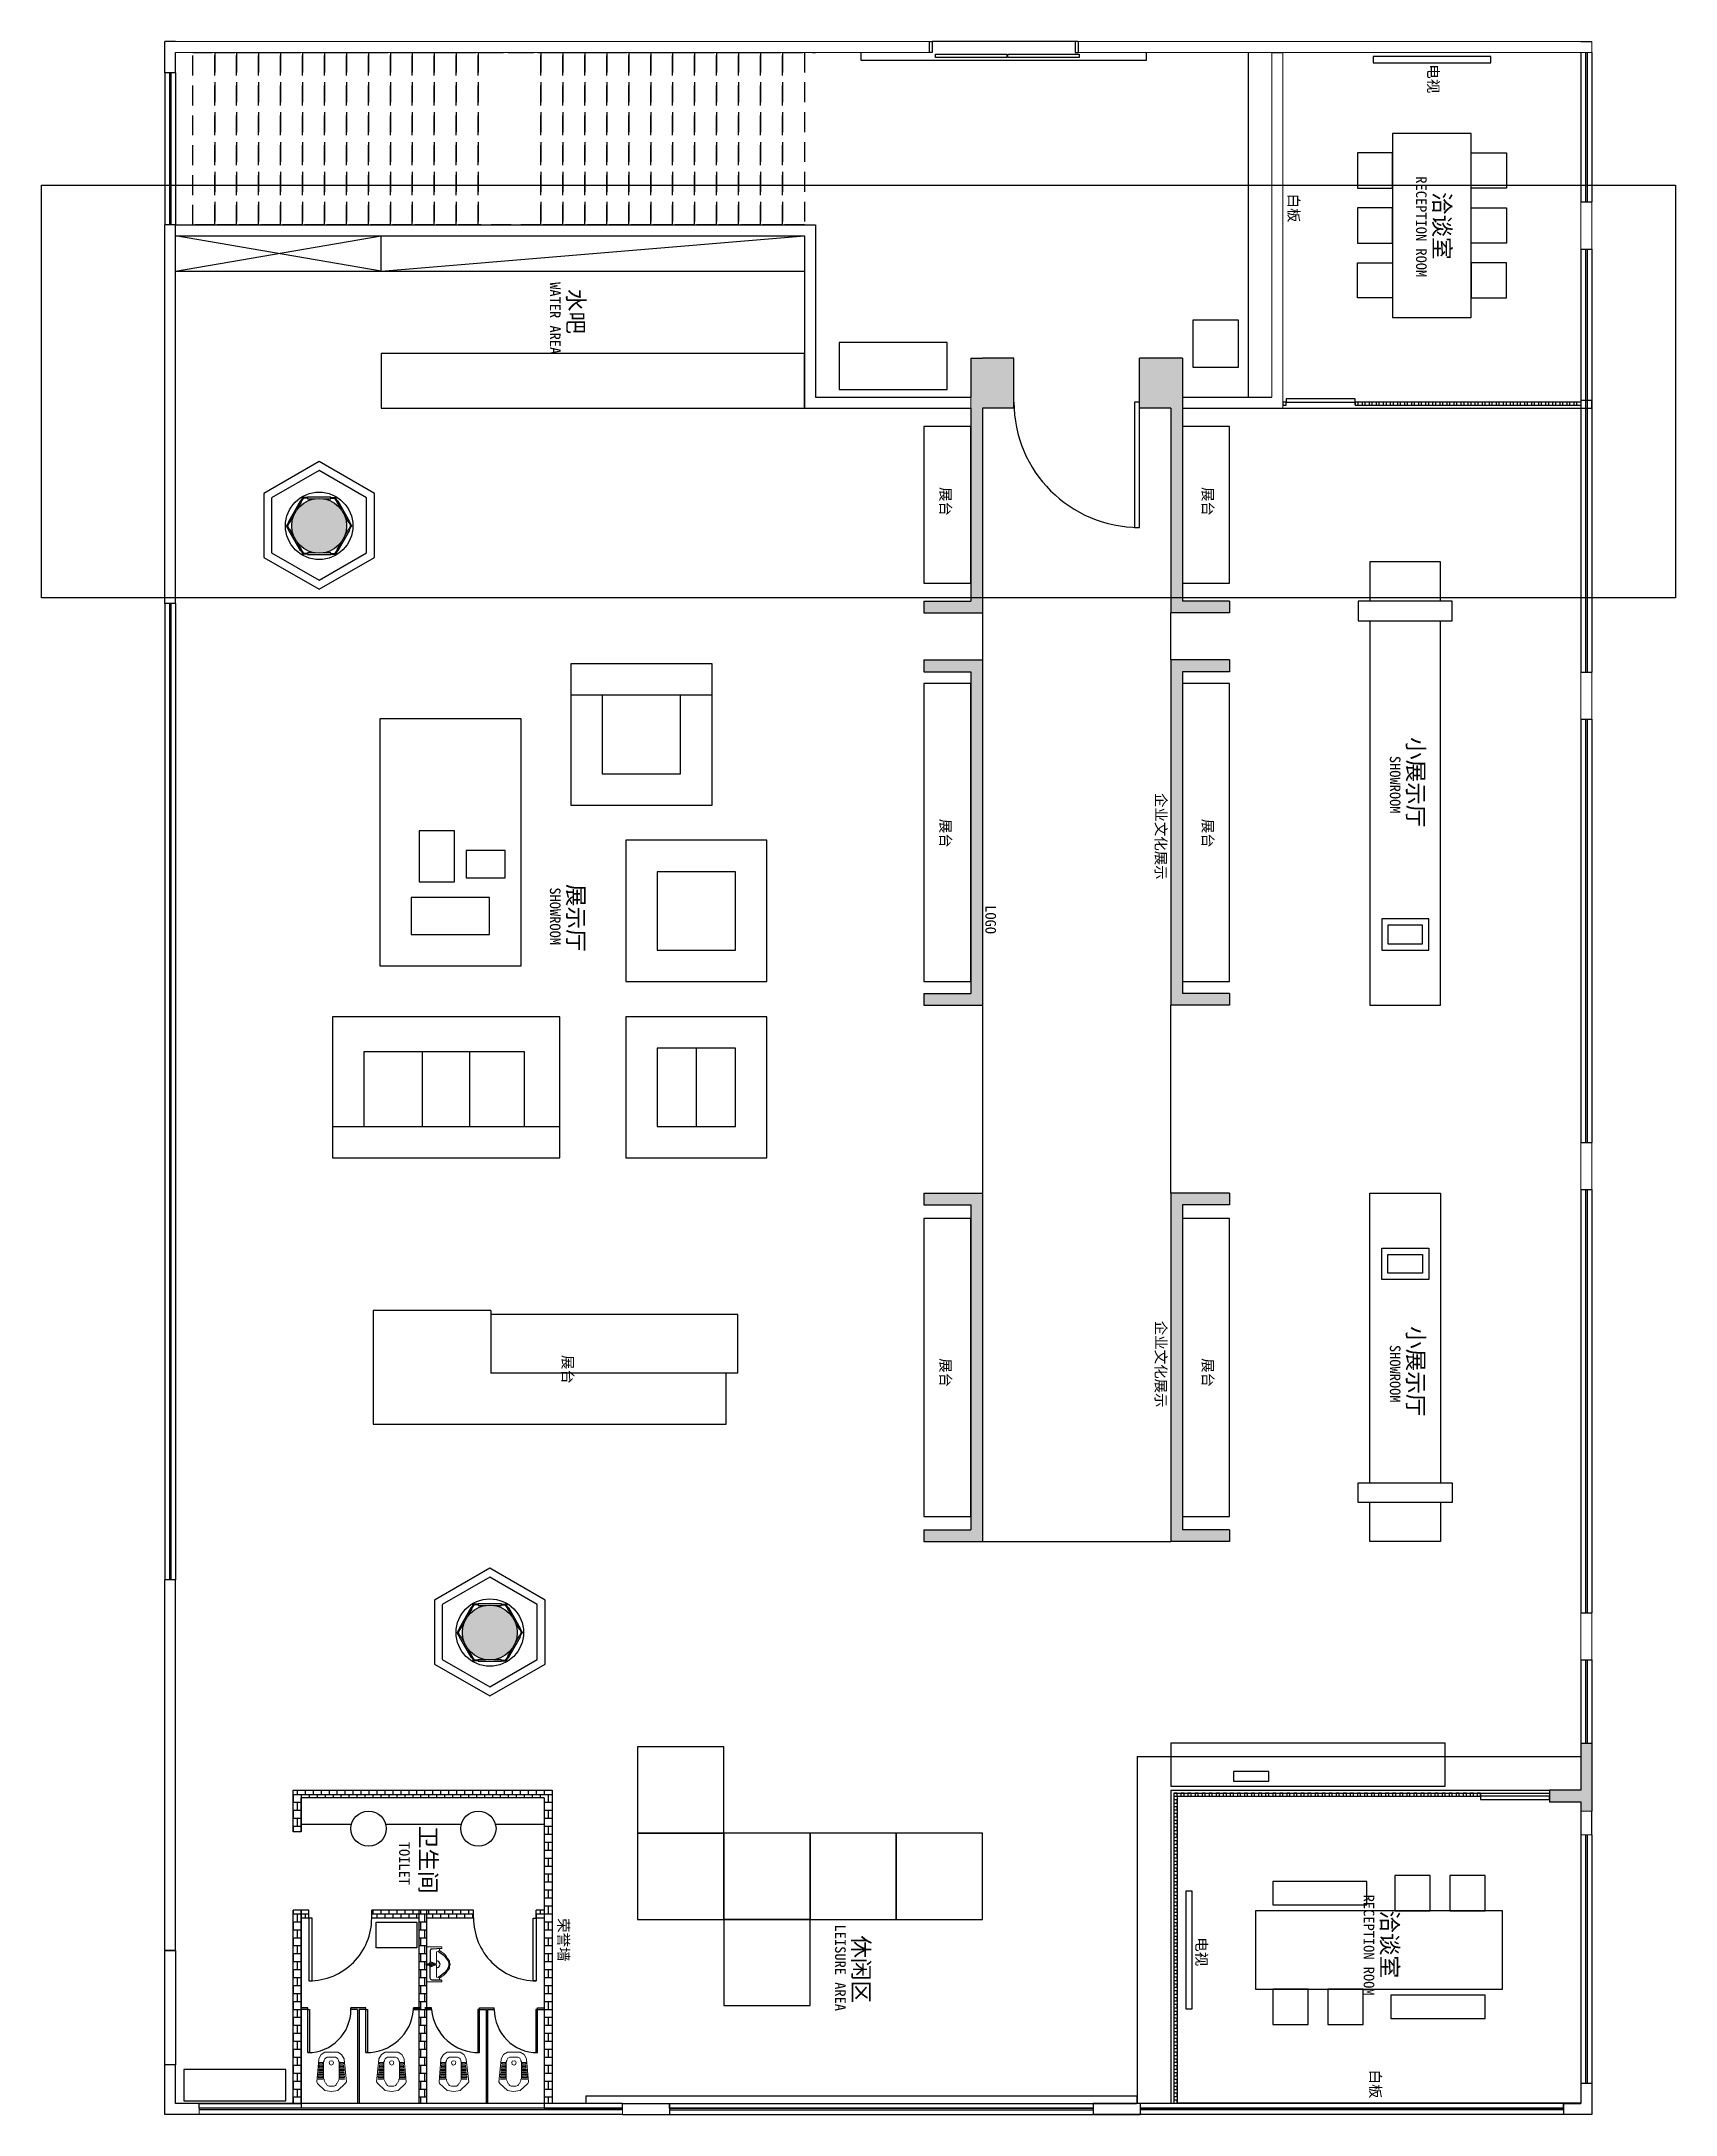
# Model space of a CAD drawing. Header units: millimetres. Extents: x 5625199 to 7433318, y -3316392 to -2552493.
# Drawn here: x 6036428 to 6057267, y -2657327 to -2630877 of the extents above; entities that cross this region are included whole.
import ezdxf

# ---------------------------------------------------------------- set-up
doc = ezdxf.new("R2010")
doc.units = ezdxf.units.MM
doc.linetypes.add('DASHEDX2', pattern=[38.1, 25.4, -12.7])
for name, color, linetype in [('155', 155, 'Continuous'), ('250', 250, 'Continuous'), ('PL-固定家具', 155, 'Continuous'), ('PL-固定落地', 155, 'Continuous'), ('PL-文字标注', 2, 'Continuous'), ('PL-新建墙体', 5, 'Continuous'), ('PL-活动家具', 15, 'Continuous'), ('PL-门', 4, 'Continuous')]:
    doc.layers.add(name, color=color, linetype=linetype)
doc.styles.add('黑体', font='simhei.ttf')
pattern_1 = [(360, (8218758.74, 2996429.32), (2e-14, 101.6), []), (90, (8218758.737, 2996429.315), (-50.8, 101.6), [101.6, -101.6])]

msp = doc.modelspace()

# ---------------------------------------------------------------- texts
at = {"layer": 'PL-文字标注', "color": 2, "style": '黑体'}
for s, height, p in [('电视', 135.168, (6054110.26, -2631169.03)), ('RECEPTION ROOM', 135.168, (6053957.61, -2632598.02)), ('白板', 135.168, (6052329.83, -2632818.2)), ('洽谈室', 211.2, (6054183.24, -2632797.58)), ('WATER AREA', 135.168, (6042912.11, -2633948.33)), ('水吧', 211.2, (6043137.73, -2634033.21)), ('展台', 135.168, (6047889.9, -2636561.87)), ('展台', 135.168, (6051234.48, -2636561.87)), ('小展示厅', 211.2, (6053849.41, -2639751.9)), ('SHOWROOM', 135.168, (6053623.79, -2639991.78)), ('企业文化展示', 135.168, (6050636.16, -2640465.22)), ('展台', 135.168, (6047889.9, -2640795.06)), ('展台', 135.168, (6051234.48, -2640795.06)), ('SHOWROOM', 135.168, (6042912.11, -2641669.96)), ('展示厅', 211.2, (6043137.73, -2641625.68)), ('LOGO', 135.168, (6048465.35, -2641897.61)), ('企业文化展示', 135.168, (6050636.16, -2647200.17)), ('小展示厅', 211.2, (6053849.41, -2647267.67)), ('SHOWROOM', 135.168, (6053623.79, -2647507.55)), ('展台', 135.168, (6043071.92, -2647635.58)), ('展台', 135.168, (6047889.9, -2647676.57)), ('展台', 135.168, (6051234.48, -2647676.57)), ('卫生间', 211.2, (6041254.49, -2653643.71)), ('TOILET', 135.168, (6040988.86, -2653846.71)), ('RECEPTION ROOM', 135.168, (6053289.97, -2654522.11)), ('洽谈室', 211.2, (6053515.59, -2654721.67)), ('荣誉墙', 135.168, (6043018.65, -2654821.78)), ('LEISURE AREA', 135.168, (6046549.06, -2654902.8)), ('休闲区', 211.2, (6046774.69, -2655041.32)), ('电视', 135.168, (6051155.01, -2655065.38)), ('白板', 135.168, (6053371.24, -2656753.61))]:
    msp.add_text(s, height=height, rotation=270, dxfattribs=at).set_placement(p)

# ---------------------------------------------------------------- blocks, each defined once
blk = doc.blocks.new('GRDRDRD')
at = {"lineweight": 9}
for points in [[(5099847, -2519310), (5099792, -2519279), (5099760, -2519231), (5099760, -2519145), (5099760, -2519066), (5099792, -2519018), (5099847, -2518987)], [(5099839, -2519073), (5099847, -2519066), (5099863, -2519058), (5099871, -2519058), (5099886, -2519050), (5100100, -2519050)], [(5099847, -2518987), (5099855, -2518987)], [(5100139, -2518955), (5099855, -2518987)], [(5100100, -2519050), (5100107, -2519050)], [(5100107, -2519050), (5100123, -2519058), (5100139, -2519066), (5100155, -2519073), (5100163, -2519081), (5100178, -2519089), (5100186, -2519097)], [(5100139, -2518955), (5100163, -2518971)], [(5100163, -2518971), (5100250, -2519066), (5100265, -2519145), (5100250, -2519231), (5100163, -2519326)], [(5099823, -2519097), (5099839, -2519073)], [(5099823, -2519200), (5099823, -2519097)], [(5099839, -2519223), (5099823, -2519200)], [(5100107, -2519247), (5100100, -2519247), (5099886, -2519247), (5099871, -2519239), (5099863, -2519239), (5099847, -2519231), (5099839, -2519223)], [(5100139, -2519334), (5099855, -2519310), (5099847, -2519310)], [(5100107, -2519239), (5100100, -2519247)], [(5100186, -2519200), (5100178, -2519208), (5100163, -2519216), (5100155, -2519223), (5100139, -2519231), (5100123, -2519239), (5100107, -2519239)], [(5100163, -2519326), (5100139, -2519334)], [(5100186, -2519097), (5100194, -2519113)], [(5100194, -2519176), (5100186, -2519200)], [(5100194, -2519176), (5100194, -2519113)]]:
    blk.add_lwpolyline(points, dxfattribs=at)
at = {"lineweight": 13}
for points in [[(5099894, -2518995), (5099910, -2518995), (5099910, -2519042), (5099894, -2519042)], [(5099926, -2518995), (5099942, -2518995), (5099942, -2519042), (5099926, -2519042)], [(5099950, -2518995), (5099965, -2518987), (5099965, -2519042), (5099950, -2519042)], [(5099981, -2518987), (5099997, -2518987), (5099997, -2519042), (5099981, -2519042)], [(5100013, -2518987), (5100021, -2518987), (5100021, -2519042), (5100013, -2519042)], [(5100052, -2519042), (5100036, -2519042), (5100036, -2518979), (5100052, -2518979)], [(5100084, -2519042), (5100068, -2519042), (5100068, -2518979), (5100084, -2518979)], [(5100107, -2519042), (5100100, -2519042), (5100100, -2518979), (5100107, -2518979)], [(5099894, -2519176), (5099878, -2519168), (5099871, -2519152), (5099878, -2519129), (5099894, -2519121), (5099918, -2519129), (5099926, -2519152), (5099918, -2519168)], [(5100084, -2519318), (5100068, -2519318), (5100068, -2519255), (5100084, -2519255)], [(5100100, -2519318), (5100100, -2519255), (5100107, -2519255), (5100107, -2519318)]]:
    blk.add_lwpolyline(points, close=True, dxfattribs=at)
for points in [[(5099894, -2519302), (5099894, -2519255), (5099910, -2519255), (5099910, -2519302)], [(5099910, -2519302), (5099894, -2519302)], [(5099926, -2519302), (5099926, -2519255), (5099942, -2519255), (5099942, -2519302)], [(5099942, -2519302), (5099926, -2519302)], [(5099950, -2519302), (5099950, -2519255), (5099965, -2519255), (5099965, -2519302)], [(5099965, -2519302), (5099950, -2519302)], [(5099981, -2519310), (5099981, -2519255), (5099997, -2519255), (5099997, -2519310)], [(5099997, -2519310), (5099981, -2519310)], [(5100013, -2519310), (5100013, -2519255), (5100021, -2519255), (5100021, -2519310)], [(5100021, -2519310), (5100013, -2519310)], [(5100036, -2519310), (5100036, -2519255), (5100052, -2519255), (5100052, -2519318), (5100036, -2519310)]]:
    blk.add_lwpolyline(points, dxfattribs=at)
blk = doc.blocks.new('SFSEEE')
at = {"lineweight": 9}
for points in [[(5103261, -2495352), (5103269, -2495352), (5103269, -2495375), (5103261, -2495375), (5103072, -2495375), (5103072, -2494925), (5103261, -2494925), (5103269, -2494933), (5103269, -2494949), (5103261, -2494949)], [(5103198, -2495139), (5103198, -2495012), (5103198, -2494989), (5103222, -2494981), (5103238, -2494973)], [(5103246, -2494949), (5103238, -2494957), (5103238, -2494965), (5103238, -2494973), (5103269, -2494996), (5103293, -2495012), (5103317, -2495036), (5103340, -2495075), (5103364, -2495107), (5103364, -2495123), (5103372, -2495154), (5103364, -2495178), (5103364, -2495202), (5103340, -2495233), (5103317, -2495265), (5103293, -2495289), (5103269, -2495304), (5103238, -2495328), (5103238, -2495336), (5103238, -2495344), (5103246, -2495352)], [(5103238, -2495328), (5103222, -2495320), (5103198, -2495312), (5103198, -2495296), (5103198, -2495162)]]:
    blk.add_lwpolyline(points, dxfattribs=at)
at = {"lineweight": 25}
for points in [[(5103261, -2494949), (5103143, -2494957), (5103127, -2494957), (5103119, -2494973), (5103119, -2495123)], [(5103222, -2494981), (5103230, -2494989), (5103261, -2495012), (5103285, -2495028), (5103301, -2495044), (5103332, -2495083), (5103348, -2495107), (5103356, -2495131), (5103356, -2495154), (5103356, -2495170), (5103348, -2495194), (5103332, -2495225), (5103301, -2495257), (5103285, -2495273), (5103261, -2495289), (5103230, -2495312), (5103222, -2495320)], [(5103072, -2495146), (5103096, -2495146), (5103104, -2495139)], [(5103104, -2495162), (5103096, -2495162), (5103072, -2495162), (5103072, -2495139)], [(5103261, -2495352), (5103143, -2495352), (5103127, -2495344), (5103119, -2495328), (5103119, -2495178)], [(5103159, -2495139), (5103159, -2495131)], [(5103159, -2495162), (5103159, -2495154)], [(5103167, -2495146), (5103175, -2495146), (5103182, -2495146)], [(5103167, -2495154), (5103175, -2495154), (5103182, -2495154)], [(5103175, -2495162), (5103175, -2495154)], [(5103182, -2495146), (5103190, -2495146), (5103190, -2495139), (5103190, -2495162), (5103190, -2495139), (5103190, -2495162), (5103182, -2495154)], [(5103198, -2495194), (5103230, -2495186), (5103246, -2495154), (5103230, -2495115), (5103198, -2495107)]]:
    blk.add_lwpolyline(points, dxfattribs=at)
for points in [[(5103072, -2495139), (5103072, -2495162), (5103072, -2495146)], [(5103127, -2495123), (5103111, -2495131), (5103104, -2495154), (5103111, -2495170), (5103127, -2495178), (5103151, -2495170), (5103159, -2495154), (5103151, -2495131)], [(5103143, -2495154), (5103135, -2495146), (5103127, -2495146), (5103119, -2495154), (5103127, -2495162), (5103135, -2495162)], [(5103175, -2495162), (5103175, -2495139), (5103167, -2495139), (5103167, -2495162)]]:
    blk.add_lwpolyline(points, close=True, dxfattribs=at)
blk = doc.blocks.new('G$CFB626B85')
at = {"layer": 'PL-活动家具'}
for points in [[(1100, 3300), (2200, 3300), (2200, 4400), (1100, 4400)], [(1100, 2200), (2200, 2200), (2200, 3300), (1100, 3300)], [(1100, 1100), (2200, 1100), (2200, 2200), (1100, 2200)], [(2200, 1100), (3300, 1100), (3300, 2200), (2200, 2200)], [(0, 0), (1100, 0), (1100, 1100), (0, 1100)], [(1100, 0), (2200, 0), (2200, 1100), (1100, 1100)]]:
    blk.add_lwpolyline(points, close=True, dxfattribs=at)

# ---------------------------------------------------------------- hatches: boundary and pattern name
at = {"layer": 'PL-新建墙体'}
h = msp.add_hatch(dxfattribs=at)
h.set_pattern_fill('AR-B88', color=250, scale=0.5, angle=360)
h.set_pattern_definition(pattern_1)
h.paths.add_polyline_path([(6050979.07, -2635417.25), (6050979.07, -2634917.25), (6050829.07, -2634917.25), (6050429.07, -2634917.27), (6050429.07, -2635557.25), (6050829.07, -2635557.25), (6050829.07, -2638168.38), (6051579.07, -2638168.38), (6051579.07, -2638018.38), (6050979.07, -2638018.38), (6050979.07, -2635557.25)])
h.paths.add_polyline_path([(6048429.07, -2634917.25), (6048279.07, -2634917.35), (6048279.07, -2635417.25), (6048279.07, -2635557.52), (6048279.07, -2638018.38), (6047679.07, -2638018.38), (6047679.07, -2638168.38), (6048429.07, -2638168.38), (6048429.07, -2635557.25), (6048829.07, -2635557.25), (6048829.07, -2634917.33)])
h.paths.add_polyline_path([(6048429.07, -2638768.38), (6047679.07, -2638768.38), (6047679.07, -2638918.38), (6048279.07, -2638918.38), (6048279.07, -2643021.99), (6047679.07, -2643021.99), (6047679.07, -2643171.99), (6048429.07, -2643171.99)])
h.paths.add_polyline_path([(6050829.07, -2643171.99), (6051579.07, -2643171.99), (6051579.07, -2643021.99), (6050979.07, -2643021.99), (6050979.07, -2638918.38), (6051579.07, -2638918.38), (6051579.07, -2638768.38), (6050829.07, -2638768.38)])
h.paths.add_polyline_path([(6050829.07, -2650017.28), (6051579.07, -2650017.28), (6051579.07, -2649867.28), (6050979.07, -2649867.28), (6050979.07, -2645721.99), (6051579.07, -2645721.99), (6051579.07, -2645571.99), (6050829.07, -2645571.99)])
h.paths.add_polyline_path([(6048429.07, -2645571.99), (6047679.07, -2645571.99), (6047679.07, -2645721.99), (6048279.07, -2645721.99), (6048279.07, -2649867.28), (6047679.07, -2649867.28), (6047679.07, -2650017.28), (6048429.07, -2650017.28)])
h.paths.add_polyline_path([(6056199.18, -2652586.64), (6056139.18, -2652586.64), (6056119.18, -2652586.64), (6056059.18, -2652586.64), (6056059.18, -2653186.64), (6055659.18, -2653186.64), (6055659.18, -2653336.64), (6056059.18, -2653336.64), (6056059.18, -2653457.23), (6056199.18, -2653457.23)])
h.paths.add_polyline_path([(6042145.63, -2651527.15, 1), (6042145.63, -2650827.15, 1)])
h.paths.add_polyline_path([(6039969.01, -2637407.23, 1), (6039969.01, -2636707.23, 1)])
h = msp.add_hatch(dxfattribs=at)
h.set_pattern_fill('AR-B88', color=250, scale=0.5, angle=360)
h.set_pattern_definition(pattern_1)
h.paths.add_polyline_path([(6042939.38, -2657186.81), (6042939.4, -2653186.64), (6039639.01, -2653186.64), (6039639.01, -2653720.85), (6039739.12, -2653720.85), (6039739.12, -2653286.85), (6042837.29, -2653286.85), (6042837.27, -2657186.81)])
h.paths.add_polyline_path([(6041338.2, -2657186.81), (6041338.2, -2654720.85), (6041238.2, -2654720.85), (6041238.2, -2657186.81)])
h.paths.add_polyline_path([(6041338.2, -2654820.85), (6041937.52, -2654820.85), (6041937.52, -2654720.85), (6041338.2, -2654720.85)])
h.paths.add_polyline_path([(6041238.2, -2654720.85), (6040639.11, -2654720.85), (6040639.11, -2654820.85), (6041238.2, -2654820.85)])
h.paths.add_polyline_path([(6042837.28, -2654820.85), (6042837.28, -2654720.85), (6042737.52, -2654720.85), (6042737.52, -2654820.85)])
h.paths.add_polyline_path([(6039739.12, -2654820.85), (6039839.11, -2654820.85), (6039839.11, -2654720.85), (6039739.12, -2654720.85)])
h.paths.add_polyline_path([(6039739.12, -2654720.85), (6039639.01, -2654720.85), (6039639.01, -2657186.8), (6039739.12, -2657186.8), (6039739.12, -2654820.85)])

# ---------------------------------------------------------------- linework, layer by layer
at = {"ltscale": 500}
for p, q in [((6037999.01, -2631276.8), (6037999.01, -2630877.12)), ((6038139.01, -2630877.12), (6037999.01, -2630877.12)), ((6047748.7, -2630877.12), (6047748.7, -2631017.22)), ((6049648.7, -2630877.12), (6049648.7, -2631017.22)), ((6038139.01, -2631276.8), (6038139.01, -2631017.23)), ((6037999.01, -2638049.95), (6037999.01, -2633217.23)), ((6038139.01, -2638049.95), (6038139.01, -2633217.23)), ((6046298.6, -2633217.23), (6046298.6, -2635417.25)), ((6046158.96, -2633357.23), (6046158.96, -2635557.25)), ((6046298.6, -2635417.25), (6048279.07, -2635417.25)), ((6050979.07, -2635417.25), (6052119.18, -2635417.25)), ((6046158.96, -2635557.44), (6048279.07, -2635557.52)), ((6050979.07, -2635557.25), (6052259.18, -2635557.25)), ((6037999.01, -2655231.81), (6037999.01, -2650504.07)), ((6038139.01, -2655231.81), (6038139.01, -2650504.07)), ((6039639.01, -2653186.64), (6041541.65, -2653186.64)), ((6039739.12, -2657186.82), (6039739.12, -2654720.85)), ((6037999.01, -2657326.82), (6037999.01, -2656691)), ((6038139.01, -2657186.82), (6038139.01, -2656691)), ((6038438.79, -2657326.82), (6037999.01, -2657326.82)), ((6038438.79, -2657186.82), (6038139.01, -2657186.82)), ((6039639.01, -2657186.82), (6039639.01, -2657186.82)), ((6043838.83, -2657186.81), (6044439.01, -2657186.81)), ((6043838.83, -2657326.81), (6044439.01, -2657326.81)), ((6050439.01, -2657186.81), (6049839.01, -2657186.81)), ((6049839.01, -2657186.81), (6050394.07, -2657186.81)), ((6050439.01, -2657326.81), (6049839.01, -2657326.81)), ((6049839.01, -2657326.81), (6050439.01, -2657326.81))]:
    msp.add_line(p, q, dxfattribs=at)
at = {"lineweight": 18}
for p, q in [((6038139.01, -2630877.12), (6047748.7, -2630877.12)), ((6049648.7, -2630877.12), (6056059.18, -2630877.12)), ((6056199.18, -2631017.23), (6056199.18, -2630877.12)), ((6038139.01, -2631017.23), (6047748.7, -2631017.22)), ((6052119.18, -2631017.22), (6049648.7, -2631017.22)), ((6056199.18, -2631017.23), (6052259.18, -2631017.22)), ((6046158.96, -2635557.44), (6046158.96, -2633357.23))]:
    msp.add_line(p, q, dxfattribs=at)
at = {"color": 250, "ltscale": 500}
for p, q in [((6049608.7, -2630877.12), (6047788.7, -2630877.12)), ((6056059.18, -2631017.23), (6056059.18, -2632925.13)), ((6056199.18, -2631017.23), (6056199.18, -2632925.13)), ((6037999.01, -2631276.8), (6037999.01, -2633217.23)), ((6038139.01, -2631276.8), (6038139.01, -2633217.23)), ((6056059.18, -2633525.13), (6056059.18, -2638925.13)), ((6056199.18, -2633525.13), (6056199.18, -2638925.13)), ((6037999.01, -2638049.95), (6037999.01, -2650504.07)), ((6038139.01, -2638049.95), (6038139.01, -2650504.07)), ((6056059.18, -2639525.13), (6056059.18, -2644925.13)), ((6056199.18, -2639525.13), (6056199.18, -2644925.13)), ((6056059.18, -2645525.13), (6056059.18, -2650925.13)), ((6056199.18, -2645525.13), (6056199.18, -2650925.13)), ((6056059.18, -2651525.13), (6056059.18, -2652586.64)), ((6056199.18, -2651525.13), (6056199.18, -2652586.64)), ((6056059.18, -2653757.23), (6056059.18, -2656925.13)), ((6056199.18, -2653757.23), (6056199.18, -2656925.13)), ((6043838.83, -2657186.81), (6038438.83, -2657186.81)), ((6043838.83, -2657326.81), (6038438.83, -2657326.81)), ((6044439.01, -2657186.81), (6049839.01, -2657186.81)), ((6044439.01, -2657326.81), (6049839.01, -2657326.81)), ((6055839.01, -2657186.81), (6050439.01, -2657186.81)), ((6055839.01, -2657326.81), (6050439.01, -2657326.81)), ((6055839.01, -2657186.81), (6052671.1, -2657186.81))]:
    msp.add_line(p, q, dxfattribs=at)
at = {"color": 255, "ltscale": 500}
for p, q in [((6056059.18, -2630877.12), (6056199.18, -2630877.12)), ((6052119.18, -2631017.22), (6052259.18, -2631017.22)), ((6056059.18, -2653457.23), (6056059.18, -2653757.23)), ((6056199.18, -2653757.23), (6056199.18, -2653457.23)), ((6038139.01, -2655231.81), (6037999.01, -2655231.81)), ((6038139.01, -2656691), (6037999.01, -2656691)), ((6056059.18, -2656925.13), (6056059.18, -2657186.81)), ((6056199.18, -2656925.13), (6056199.18, -2657326.83)), ((6044439.01, -2657186.8), (6044439.01, -2657326.81)), ((6049839.01, -2657186.81), (6049839.01, -2657326.81)), ((6050439.01, -2657186.81), (6050439.01, -2657326.81)), ((6055839.01, -2657186.81), (6055839.01, -2657326.81)), ((6055839.01, -2657186.81), (6056059.18, -2657186.81)), ((6056199.18, -2657326.83), (6055839.01, -2657326.81))]:
    msp.add_line(p, q, dxfattribs=at)
at = {"color": 255, "linetype": 'DASHEDX2', "ltscale": 10}
msp.add_line((6038639.01, -2631017.23), (6046298.03, -2631017.23), dxfattribs=at)
at = {"color": 255, "lineweight": 18}
msp.add_line((6040859.59, -2631017.23), (6046298.03, -2631017.23), dxfattribs=at)
at = {"lineweight": 9}
for p, q in [((6052119.18, -2631017.22), (6052119.18, -2633217.23)), ((6052259.18, -2631017.22), (6052259.18, -2633077.23)), ((6052119.18, -2635417.25), (6052119.18, -2633217.23)), ((6052259.18, -2635557.25), (6052259.18, -2633077.23)), ((6052259.18, -2633077.23), (6052259.18, -2633077.23)), ((6048279.07, -2635417.25), (6048279.07, -2635557.25))]:
    msp.add_line(p, q, dxfattribs=at)
at = {"color": 3, "ltscale": 500}
for p, q in [((6056119.18, -2631017.23), (6056119.18, -2632925.13)), ((6056139.18, -2631017.23), (6056139.18, -2632925.13)), ((6038059.01, -2631276.8), (6038059.01, -2633217.23)), ((6038079.01, -2631276.8), (6038079.01, -2633217.23)), ((6056119.18, -2633525.13), (6056119.18, -2638925.13)), ((6056139.18, -2633525.13), (6056139.18, -2638925.13)), ((6038059.01, -2638049.95), (6038059.01, -2650504.07)), ((6038079.01, -2638049.95), (6038079.01, -2650504.07)), ((6056119.18, -2639525.13), (6056119.18, -2644925.13)), ((6056139.18, -2639525.13), (6056139.18, -2644925.13)), ((6056119.18, -2645525.13), (6056119.18, -2650925.13)), ((6056139.18, -2645525.13), (6056139.18, -2650925.13)), ((6056119.18, -2651525.13), (6056119.18, -2652586.64)), ((6056139.18, -2651525.13), (6056139.18, -2652586.64)), ((6056119.18, -2653757.23), (6056119.18, -2656925.13)), ((6056139.18, -2653757.23), (6056139.18, -2656925.13)), ((6043838.83, -2657246.81), (6038438.83, -2657246.81)), ((6043838.83, -2657266.81), (6038438.83, -2657266.81)), ((6044439.01, -2657246.81), (6049839.01, -2657246.81)), ((6044439.01, -2657266.81), (6049839.01, -2657266.81)), ((6055839.01, -2657246.81), (6050439.01, -2657246.81)), ((6055839.01, -2657266.81), (6050439.01, -2657266.81))]:
    msp.add_line(p, q, dxfattribs=at)
at = {"color": 255}
for p, q in [((6038139.01, -2631276.8), (6037999.01, -2631276.8)), ((6056059.18, -2632925.13), (6056199.18, -2632925.13)), ((6038139.01, -2633217.23), (6037999.01, -2633217.23)), ((6056059.18, -2633525.13), (6056199.18, -2633525.13)), ((6038139.01, -2638049.95), (6037999.01, -2638049.95)), ((6038139.01, -2638049.95), (6037999.01, -2638049.95)), ((6056059.18, -2638925.13), (6056199.18, -2638925.13)), ((6056059.18, -2639525.13), (6056199.18, -2639525.13)), ((6056059.18, -2644925.13), (6056199.18, -2644925.13)), ((6056059.18, -2645525.13), (6056199.18, -2645525.13)), ((6038139.01, -2650504.07), (6037999.01, -2650504.07)), ((6056059.18, -2650925.13), (6056199.18, -2650925.13)), ((6056059.18, -2651525.13), (6056199.18, -2651525.13)), ((6056059.18, -2656925.13), (6056199.18, -2656925.13))]:
    msp.add_line(p, q, dxfattribs=at)
at = {"color": 255, "lineweight": 9}
for p, q in [((6056059.18, -2632925.13), (6056059.18, -2633525.13)), ((6056199.18, -2632925.13), (6056199.18, -2633525.13)), ((6056059.18, -2638925.13), (6056059.18, -2639525.13)), ((6056199.18, -2638925.13), (6056199.18, -2639525.13)), ((6056059.18, -2644925.13), (6056059.18, -2645525.13)), ((6056199.18, -2644925.13), (6056199.18, -2645525.13)), ((6037999.01, -2655231.81), (6037999.01, -2650504.07)), ((6038139.01, -2655231.81), (6038139.01, -2650504.07)), ((6056059.18, -2650925.13), (6056059.18, -2651525.13)), ((6056199.18, -2650925.13), (6056199.18, -2651525.13)), ((6056199.18, -2653457.23), (6056059.18, -2653457.23)), ((6056199.18, -2653757.23), (6056059.18, -2653757.23)), ((6038438.79, -2657326.82), (6038438.79, -2657186.82)), ((6043838.83, -2657326.82), (6043838.83, -2657186.81))]:
    msp.add_line(p, q, dxfattribs=at)
for p, q in [((6038139.01, -2633217.23), (6046298.6, -2633217.23)), ((6038139.01, -2633357.23), (6046158.96, -2633357.23))]:
    msp.add_line(p, q)
at = {"ltscale": 500}
for points in [[(6047748.7, -2630877.12), (6047788.7, -2630877.12), (6047788.7, -2631017.12), (6047748.7, -2631017.12)], [(6049648.7, -2630877.12), (6049608.7, -2630877.12), (6049608.7, -2631017.12), (6049648.7, -2631017.12)]]:
    msp.add_lwpolyline(points, dxfattribs=at)
at = {"color": 250, "linetype": 'DASHEDX2', "ltscale": 10}
for points in [[(6038637.01, -2631017.23), (6038636.93, -2633217.23), (6038356.93, -2633217.23), (6038357.01, -2631017.23)], [(6038917.01, -2631017.23), (6038916.93, -2633217.23), (6038636.93, -2633217.23), (6038637.01, -2631017.23)], [(6039197.01, -2631017.23), (6039196.93, -2633217.23), (6038916.93, -2633217.23), (6038917.01, -2631017.23)], [(6039477.01, -2631017.23), (6039476.93, -2633217.23), (6039196.93, -2633217.23), (6039197.01, -2631017.23)], [(6039757.01, -2631017.23), (6039756.93, -2633217.23), (6039476.93, -2633217.23), (6039477.01, -2631017.23)], [(6040037.01, -2631017.23), (6040036.93, -2633217.23), (6039756.93, -2633217.23), (6039757.01, -2631017.23)], [(6040317.01, -2631017.23), (6040316.93, -2633217.23), (6040036.93, -2633217.23), (6040037.01, -2631017.23)], [(6040597.01, -2631017.23), (6040596.93, -2633217.23), (6040316.93, -2633217.23), (6040317.01, -2631017.23)], [(6040877.01, -2631017.23), (6040876.93, -2633217.23), (6040596.93, -2633217.23), (6040597.01, -2631017.23)], [(6041157.01, -2631017.23), (6041156.93, -2633217.23), (6040876.93, -2633217.23), (6040877.01, -2631017.23)], [(6041437.01, -2631017.23), (6041436.93, -2633217.23), (6041156.93, -2633217.23), (6041157.01, -2631017.23)], [(6041717.01, -2631017.23), (6041716.93, -2633217.23), (6041436.93, -2633217.23), (6041437.01, -2631017.23)], [(6041997.01, -2631017.23), (6041996.93, -2633217.23), (6041716.93, -2633217.23), (6041717.01, -2631017.23)], [(6042797.01, -2631017.23), (6042796.93, -2633217.23), (6041996.93, -2633217.23), (6041997.01, -2631017.23)], [(6043077.01, -2631017.23), (6043076.93, -2633217.23), (6042796.93, -2633217.23), (6042797.01, -2631017.23)], [(6043357.01, -2631017.23), (6043356.93, -2633217.23), (6043076.93, -2633217.23), (6043077.01, -2631017.23)], [(6043637.01, -2631017.23), (6043636.93, -2633217.23), (6043356.93, -2633217.23), (6043357.01, -2631017.23)], [(6043917.01, -2631017.23), (6043916.93, -2633217.23), (6043636.93, -2633217.23), (6043637.01, -2631017.23)], [(6044197.01, -2631017.23), (6044196.93, -2633217.23), (6043916.93, -2633217.23), (6043917.01, -2631017.23)], [(6044477.01, -2631017.23), (6044476.93, -2633217.23), (6044196.93, -2633217.23), (6044197.01, -2631017.23)], [(6044757.01, -2631017.23), (6044756.93, -2633217.23), (6044476.93, -2633217.23), (6044477.01, -2631017.23)], [(6045037.01, -2631017.23), (6045036.93, -2633217.23), (6044756.93, -2633217.23), (6044757.01, -2631017.23)], [(6045317.01, -2631017.23), (6045316.93, -2633217.23), (6045036.93, -2633217.23), (6045037.01, -2631017.23)], [(6045597.01, -2631017.23), (6045596.93, -2633217.23), (6045316.93, -2633217.23), (6045317.01, -2631017.23)], [(6045877.01, -2631017.23), (6045876.93, -2633217.23), (6045596.93, -2633217.23), (6045597.01, -2631017.23)], [(6046157.01, -2631017.23), (6046156.93, -2633217.23), (6045876.93, -2633217.23), (6045877.01, -2631017.23)]]:
    msp.add_lwpolyline(points, close=True, dxfattribs=at)
at = {"layer": '155', "color": 6, "ltscale": 500}
msp.add_lwpolyline([(6036427.97, -2632710.58), (6057266.57, -2632710.58), (6057266.57, -2637976.37), (6036427.97, -2637976.37)], close=True, dxfattribs=at)
at = {"layer": '250', "ltscale": 500}
for p, q in [((6048429.07, -2638168.38), (6048429.07, -2638768.38)), ((6050829.07, -2638768.38), (6050829.07, -2638168.38)), ((6048429.07, -2643171.99), (6048429.07, -2645571.99)), ((6050829.07, -2645571.99), (6050829.07, -2643171.99)), ((6048429.07, -2650017.28), (6050829.07, -2650017.28))]:
    msp.add_line(p, q, dxfattribs=at)
msp.add_lwpolyline([(6038139.01, -2655231.81), (6038139.01, -2656691), (6037999.01, -2656691), (6037999.01, -2655231.81)], close=True, dxfattribs=at)
at = {"layer": 'PL-固定家具'}
msp.add_line((6051819.18, -2635417.25), (6051819.18, -2631017.22), dxfattribs=at)
at = {"layer": 'PL-固定家具', "ltscale": 500}
for p, q in [((6053179.18, -2635517.25), (6053179.18, -2635477.25)), ((6056059.29, -2635477.25), (6053179.18, -2635477.25)), ((6053179.29, -2635517.25), (6056059.29, -2635517.25)), ((6050869.07, -2653226.64), (6050869.07, -2657186.81)), ((6050869.07, -2653226.64), (6054779.18, -2653226.64)), ((6050909.07, -2653266.64), (6050909.07, -2657186.81)), ((6050909.07, -2653266.64), (6054779.18, -2653266.64)), ((6039824.12, -2655966.83), (6039739.35, -2655966.83)), ((6039824.12, -2655986.83), (6039739.35, -2655986.83)), ((6039824.12, -2655986.83), (6039824.12, -2655966.83)), ((6040563.65, -2655966.83), (6040374.12, -2655966.83)), ((6040374.12, -2655986.83), (6040374.12, -2655966.83)), ((6040458.89, -2655986.83), (6040374.12, -2655986.83)), ((6040458.89, -2655986.83), (6040458.89, -2657186.83)), ((6040563.65, -2655986.83), (6040478.89, -2655986.83)), ((6040478.89, -2655986.83), (6040478.89, -2657186.83)), ((6040563.65, -2655986.83), (6040563.65, -2655966.83)), ((6041258.44, -2655966.83), (6041173.65, -2655966.83)), ((6041173.65, -2655966.83), (6041258.42, -2655966.83)), ((6041173.65, -2655986.83), (6041173.65, -2655966.83)), ((6041258.44, -2655986.83), (6041173.65, -2655986.83)), ((6041173.65, -2655986.83), (6041258.42, -2655986.83)), ((6041318.19, -2655966.83), (6041402.98, -2655966.83)), ((6041318.19, -2655986.83), (6041402.98, -2655986.83)), ((6041402.98, -2655966.83), (6041318.2, -2655966.83)), ((6041402.98, -2655986.83), (6041318.2, -2655986.83)), ((6041402.98, -2655986.83), (6041402.98, -2655966.83)), ((6042012.98, -2655966.83), (6042202.51, -2655966.83)), ((6042012.98, -2655986.83), (6042012.98, -2655966.83)), ((6042012.98, -2655986.83), (6042097.73, -2655986.83)), ((6042097.73, -2655986.83), (6042097.73, -2657186.83)), ((6042117.73, -2655986.83), (6042202.51, -2655986.83)), ((6042117.73, -2655986.83), (6042117.73, -2657186.83)), ((6042202.51, -2655986.83), (6042202.51, -2655966.83)), ((6042752.51, -2655966.83), (6042837.28, -2655966.83)), ((6042752.51, -2655986.83), (6042752.51, -2655966.83)), ((6042752.51, -2655986.83), (6042837.28, -2655986.83))]:
    msp.add_line(p, q, dxfattribs=at)
at = {"layer": 'PL-固定家具', "color": 8}
for p, q in [((6039731.08, -2636746.52), (6039755.23, -2636706.95)), ((6039739.62, -2636751.73), (6039763.77, -2636712.16)), ((6039818.89, -2636695.82), (6039772.55, -2636696.95)), ((6039819.13, -2636705.82), (6039772.79, -2636706.95)), ((6040118.89, -2636705.82), (6040165.23, -2636706.95)), ((6040119.13, -2636695.82), (6040165.47, -2636696.95)), ((6040198.4, -2636751.73), (6040174.25, -2636712.16)), ((6040206.94, -2636746.52), (6040182.79, -2636706.95)), ((6039580.96, -2637006.54), (6039558.77, -2637047.23)), ((6039589.74, -2637011.32), (6039567.55, -2637052.02)), ((6040348.28, -2637011.32), (6040370.47, -2637052.02)), ((6040357.06, -2637006.54), (6040379.25, -2637047.23)), ((6039580.96, -2637107.93), (6039558.77, -2637067.23)), ((6039589.74, -2637103.14), (6039567.55, -2637062.44)), ((6040348.28, -2637103.14), (6040370.47, -2637062.44)), ((6040357.06, -2637107.93), (6040379.25, -2637067.23)), ((6039731.08, -2637367.95), (6039755.23, -2637407.51)), ((6039739.62, -2637362.74), (6039763.77, -2637402.3)), ((6039818.89, -2637418.64), (6039772.55, -2637417.51)), ((6039819.13, -2637408.64), (6039772.79, -2637407.51)), ((6040118.89, -2637408.64), (6040165.23, -2637407.51)), ((6040119.13, -2637418.64), (6040165.47, -2637417.51)), ((6040198.4, -2637362.74), (6040174.25, -2637402.3)), ((6040206.94, -2637367.95), (6040182.79, -2637407.51)), ((6041907.7, -2650866.44), (6041931.85, -2650826.87)), ((6041916.24, -2650871.65), (6041940.39, -2650832.08)), ((6041995.51, -2650815.75), (6041949.17, -2650816.87)), ((6041995.75, -2650825.74), (6041949.41, -2650826.87)), ((6042295.51, -2650825.74), (6042341.85, -2650826.87)), ((6042295.75, -2650815.75), (6042342.1, -2650816.87)), ((6042375.02, -2650871.65), (6042350.87, -2650832.08)), ((6042383.56, -2650866.44), (6042359.41, -2650826.87)), ((6041757.58, -2651126.46), (6041735.39, -2651167.16)), ((6041757.58, -2651227.85), (6041735.39, -2651187.15)), ((6041766.36, -2651131.25), (6041744.17, -2651171.95)), ((6041766.36, -2651223.06), (6041744.17, -2651182.36)), ((6042524.9, -2651131.25), (6042547.1, -2651171.95)), ((6042524.9, -2651223.06), (6042547.1, -2651182.36)), ((6042533.68, -2651126.46), (6042555.87, -2651167.16)), ((6042533.68, -2651227.85), (6042555.87, -2651187.15)), ((6041907.7, -2651487.87), (6041931.85, -2651527.44)), ((6041916.24, -2651482.66), (6041940.39, -2651522.23)), ((6041995.51, -2651538.56), (6041949.17, -2651537.43)), ((6041995.75, -2651528.57), (6041949.41, -2651527.44)), ((6042295.51, -2651528.57), (6042341.85, -2651527.44)), ((6042295.75, -2651538.56), (6042342.1, -2651537.43)), ((6042375.02, -2651482.66), (6042350.87, -2651522.23)), ((6042383.56, -2651487.87), (6042359.41, -2651527.44))]:
    msp.add_line(p, q, dxfattribs=at)
at = {"layer": 'PL-固定家具', "ltscale": 500}
for points in [[(6052259.29, -2635477.25), (6052259.29, -2635517.25), (6052299.29, -2635517.25), (6052299.29, -2635477.25)], [(6050909.07, -2653266.64), (6050909.07, -2653226.64), (6050869.07, -2653226.64), (6050869.07, -2653266.64)]]:
    msp.add_lwpolyline(points, close=True, dxfattribs=at)
at = {"layer": 'PL-固定家具', "color": 250, "ltscale": 500}
for points in [[(6053179.18, -2635477.25), (6053179.18, -2635517.25), (6053219.18, -2635517.25), (6053219.18, -2635477.25)], [(6053269.18, -2635477.25), (6053269.18, -2635517.25), (6053309.18, -2635517.25), (6053309.18, -2635477.25)], [(6053359.18, -2635477.25), (6053359.18, -2635517.25), (6053399.18, -2635517.25), (6053399.18, -2635477.25)], [(6053449.18, -2635477.25), (6053449.18, -2635517.25), (6053489.18, -2635517.25), (6053489.18, -2635477.25)], [(6053539.18, -2635477.25), (6053539.18, -2635517.25), (6053579.18, -2635517.25), (6053579.18, -2635477.25)], [(6053629.18, -2635477.25), (6053629.18, -2635517.25), (6053669.18, -2635517.25), (6053669.18, -2635477.25)], [(6053719.18, -2635477.25), (6053719.18, -2635517.25), (6053759.18, -2635517.25), (6053759.18, -2635477.25)], [(6053809.18, -2635477.25), (6053809.18, -2635517.25), (6053849.18, -2635517.25), (6053849.18, -2635477.25)], [(6053899.18, -2635477.25), (6053899.18, -2635517.25), (6053939.18, -2635517.25), (6053939.18, -2635477.25)], [(6053989.18, -2635477.25), (6053989.18, -2635517.25), (6054029.18, -2635517.25), (6054029.18, -2635477.25)], [(6054079.18, -2635477.25), (6054079.18, -2635517.25), (6054119.18, -2635517.25), (6054119.18, -2635477.25)], [(6054169.18, -2635477.25), (6054169.18, -2635517.25), (6054209.18, -2635517.25), (6054209.18, -2635477.25)], [(6054259.18, -2635477.25), (6054259.18, -2635517.25), (6054299.18, -2635517.25), (6054299.18, -2635477.25)], [(6054349.18, -2635477.25), (6054349.18, -2635517.25), (6054389.18, -2635517.25), (6054389.18, -2635477.25)], [(6054439.18, -2635477.25), (6054439.18, -2635517.25), (6054479.18, -2635517.25), (6054479.18, -2635477.25)], [(6054529.18, -2635477.25), (6054529.18, -2635517.25), (6054569.18, -2635517.25), (6054569.18, -2635477.25)], [(6054619.18, -2635477.25), (6054619.18, -2635517.25), (6054659.18, -2635517.25), (6054659.18, -2635477.25)], [(6054709.18, -2635477.25), (6054709.18, -2635517.25), (6054749.18, -2635517.25), (6054749.18, -2635477.25)], [(6054799.18, -2635477.25), (6054799.18, -2635517.25), (6054839.18, -2635517.25), (6054839.18, -2635477.25)], [(6054889.18, -2635477.25), (6054889.18, -2635517.25), (6054929.18, -2635517.25), (6054929.18, -2635477.25)], [(6054979.18, -2635477.25), (6054979.18, -2635517.25), (6055019.18, -2635517.25), (6055019.18, -2635477.25)], [(6055069.18, -2635477.25), (6055069.18, -2635517.25), (6055109.18, -2635517.25), (6055109.18, -2635477.25)], [(6055159.18, -2635477.25), (6055159.18, -2635517.25), (6055199.18, -2635517.25), (6055199.18, -2635477.25)], [(6055249.18, -2635477.25), (6055249.18, -2635517.25), (6055289.18, -2635517.25), (6055289.18, -2635477.25)], [(6055339.18, -2635477.25), (6055339.18, -2635517.25), (6055379.18, -2635517.25), (6055379.18, -2635477.25)], [(6055429.18, -2635477.25), (6055429.18, -2635517.25), (6055469.18, -2635517.25), (6055469.18, -2635477.25)], [(6055519.18, -2635477.25), (6055519.18, -2635517.25), (6055559.18, -2635517.25), (6055559.18, -2635477.25)], [(6055609.18, -2635477.25), (6055609.18, -2635517.25), (6055649.18, -2635517.25), (6055649.18, -2635477.25)], [(6055699.18, -2635477.25), (6055699.18, -2635517.25), (6055739.18, -2635517.25), (6055739.18, -2635477.25)], [(6055789.18, -2635477.25), (6055789.18, -2635517.25), (6055829.18, -2635517.25), (6055829.18, -2635477.25)], [(6055879.18, -2635477.25), (6055879.18, -2635517.25), (6055919.18, -2635517.25), (6055919.18, -2635477.25)], [(6055969.18, -2635477.25), (6055969.18, -2635517.25), (6056009.18, -2635517.25), (6056009.18, -2635477.25)], [(6050909.07, -2653353.64), (6050909.07, -2653313.64), (6050869.07, -2653313.64), (6050869.07, -2653353.64)], [(6050909.07, -2653440.64), (6050909.07, -2653400.64), (6050869.07, -2653400.64), (6050869.07, -2653440.64)], [(6050999.07, -2653266.64), (6050999.07, -2653226.64), (6050959.07, -2653226.64), (6050959.07, -2653266.64)], [(6051089.07, -2653266.64), (6051089.07, -2653226.64), (6051049.07, -2653226.64), (6051049.07, -2653266.64)], [(6051179.07, -2653266.64), (6051179.07, -2653226.64), (6051139.07, -2653226.64), (6051139.07, -2653266.64)], [(6051269.07, -2653266.64), (6051269.07, -2653226.64), (6051229.07, -2653226.64), (6051229.07, -2653266.64)], [(6051359.07, -2653266.64), (6051359.07, -2653226.64), (6051319.07, -2653226.64), (6051319.07, -2653266.64)], [(6051449.07, -2653266.64), (6051449.07, -2653226.64), (6051409.07, -2653226.64), (6051409.07, -2653266.64)], [(6051539.07, -2653266.64), (6051539.07, -2653226.64), (6051499.07, -2653226.64), (6051499.07, -2653266.64)], [(6051629.07, -2653266.64), (6051629.07, -2653226.64), (6051589.07, -2653226.64), (6051589.07, -2653266.64)], [(6051719.07, -2653266.64), (6051719.07, -2653226.64), (6051679.07, -2653226.64), (6051679.07, -2653266.64)], [(6051809.07, -2653266.64), (6051809.07, -2653226.64), (6051769.07, -2653226.64), (6051769.07, -2653266.64)], [(6051899.07, -2653266.64), (6051899.07, -2653226.64), (6051859.07, -2653226.64), (6051859.07, -2653266.64)], [(6051989.07, -2653266.64), (6051989.07, -2653226.64), (6051949.07, -2653226.64), (6051949.07, -2653266.64)], [(6052079.07, -2653266.64), (6052079.07, -2653226.64), (6052039.07, -2653226.64), (6052039.07, -2653266.64)], [(6052169.07, -2653266.64), (6052169.07, -2653226.64), (6052129.07, -2653226.64), (6052129.07, -2653266.64)], [(6052259.07, -2653266.64), (6052259.07, -2653226.64), (6052219.07, -2653226.64), (6052219.07, -2653266.64)], [(6052349.07, -2653266.64), (6052349.07, -2653226.64), (6052309.07, -2653226.64), (6052309.07, -2653266.64)], [(6052439.07, -2653266.64), (6052439.07, -2653226.64), (6052399.07, -2653226.64), (6052399.07, -2653266.64)], [(6052529.07, -2653266.64), (6052529.07, -2653226.64), (6052489.07, -2653226.64), (6052489.07, -2653266.64)], [(6052619.07, -2653266.64), (6052619.07, -2653226.64), (6052579.07, -2653226.64), (6052579.07, -2653266.64)], [(6052709.07, -2653266.64), (6052709.07, -2653226.64), (6052669.07, -2653226.64), (6052669.07, -2653266.64)], [(6052799.07, -2653266.64), (6052799.07, -2653226.64), (6052759.07, -2653226.64), (6052759.07, -2653266.64)], [(6052889.07, -2653266.64), (6052889.07, -2653226.64), (6052849.07, -2653226.64), (6052849.07, -2653266.64)], [(6052979.07, -2653266.64), (6052979.07, -2653226.64), (6052939.07, -2653226.64), (6052939.07, -2653266.64)], [(6053069.07, -2653266.64), (6053069.07, -2653226.64), (6053029.07, -2653226.64), (6053029.07, -2653266.64)], [(6053159.07, -2653266.64), (6053159.07, -2653226.64), (6053119.07, -2653226.64), (6053119.07, -2653266.64)], [(6053249.07, -2653266.64), (6053249.07, -2653226.64), (6053209.07, -2653226.64), (6053209.07, -2653266.64)], [(6053339.07, -2653266.64), (6053339.07, -2653226.64), (6053299.07, -2653226.64), (6053299.07, -2653266.64)], [(6053429.07, -2653266.64), (6053429.07, -2653226.64), (6053389.07, -2653226.64), (6053389.07, -2653266.64)], [(6053519.07, -2653266.64), (6053519.07, -2653226.64), (6053479.07, -2653226.64), (6053479.07, -2653266.64)], [(6053609.07, -2653266.64), (6053609.07, -2653226.64), (6053569.07, -2653226.64), (6053569.07, -2653266.64)], [(6053699.07, -2653266.64), (6053699.07, -2653226.64), (6053659.07, -2653226.64), (6053659.07, -2653266.64)], [(6053789.07, -2653266.64), (6053789.07, -2653226.64), (6053749.07, -2653226.64), (6053749.07, -2653266.64)], [(6053879.07, -2653266.64), (6053879.07, -2653226.64), (6053839.07, -2653226.64), (6053839.07, -2653266.64)], [(6053969.07, -2653266.64), (6053969.07, -2653226.64), (6053929.07, -2653226.64), (6053929.07, -2653266.64)], [(6054059.07, -2653266.64), (6054059.07, -2653226.64), (6054019.07, -2653226.64), (6054019.07, -2653266.64)], [(6054149.07, -2653266.64), (6054149.07, -2653226.64), (6054109.07, -2653226.64), (6054109.07, -2653266.64)], [(6054239.07, -2653266.64), (6054239.07, -2653226.64), (6054199.07, -2653226.64), (6054199.07, -2653266.64)], [(6054329.07, -2653266.64), (6054329.07, -2653226.64), (6054289.07, -2653226.64), (6054289.07, -2653266.64)], [(6054419.07, -2653266.64), (6054419.07, -2653226.64), (6054379.07, -2653226.64), (6054379.07, -2653266.64)], [(6054509.07, -2653266.64), (6054509.07, -2653226.64), (6054469.07, -2653226.64), (6054469.07, -2653266.64)], [(6054599.07, -2653266.64), (6054599.07, -2653226.64), (6054559.07, -2653226.64), (6054559.07, -2653266.64)], [(6054689.07, -2653266.64), (6054689.07, -2653226.64), (6054649.07, -2653226.64), (6054649.07, -2653266.64)], [(6054779.07, -2653266.64), (6054779.07, -2653226.64), (6054739.07, -2653226.64), (6054739.07, -2653266.64)], [(6050909.07, -2653527.64), (6050909.07, -2653487.64), (6050869.07, -2653487.64), (6050869.07, -2653527.64)], [(6050909.07, -2653614.64), (6050909.07, -2653574.64), (6050869.07, -2653574.64), (6050869.07, -2653614.64)], [(6050909.07, -2653701.64), (6050909.07, -2653661.64), (6050869.07, -2653661.64), (6050869.07, -2653701.64)], [(6050909.07, -2653788.64), (6050909.07, -2653748.64), (6050869.07, -2653748.64), (6050869.07, -2653788.64)], [(6050909.07, -2653875.64), (6050909.07, -2653835.64), (6050869.07, -2653835.64), (6050869.07, -2653875.64)], [(6050909.07, -2653962.64), (6050909.07, -2653922.64), (6050869.07, -2653922.64), (6050869.07, -2653962.64)], [(6050909.07, -2654049.64), (6050909.07, -2654009.64), (6050869.07, -2654009.64), (6050869.07, -2654049.64)], [(6050909.07, -2654136.64), (6050909.07, -2654096.64), (6050869.07, -2654096.64), (6050869.07, -2654136.64)], [(6050909.07, -2654223.64), (6050909.07, -2654183.64), (6050869.07, -2654183.64), (6050869.07, -2654223.64)], [(6050909.07, -2654310.64), (6050909.07, -2654270.64), (6050869.07, -2654270.64), (6050869.07, -2654310.64)], [(6050909.07, -2654397.64), (6050909.07, -2654357.64), (6050869.07, -2654357.64), (6050869.07, -2654397.64)], [(6050909.07, -2654484.64), (6050909.07, -2654444.64), (6050869.07, -2654444.64), (6050869.07, -2654484.64)], [(6050909.07, -2654571.64), (6050909.07, -2654531.64), (6050869.07, -2654531.64), (6050869.07, -2654571.64)], [(6050909.07, -2654658.64), (6050909.07, -2654618.64), (6050869.07, -2654618.64), (6050869.07, -2654658.64)], [(6050909.07, -2654745.64), (6050909.07, -2654705.64), (6050869.07, -2654705.64), (6050869.07, -2654745.64)], [(6050909.07, -2654832.64), (6050909.07, -2654792.64), (6050869.07, -2654792.64), (6050869.07, -2654832.64)], [(6050909.07, -2654919.64), (6050909.07, -2654879.64), (6050869.07, -2654879.64), (6050869.07, -2654919.64)], [(6050909.07, -2655006.64), (6050909.07, -2654966.64), (6050869.07, -2654966.64), (6050869.07, -2655006.64)], [(6050909.07, -2655093.64), (6050909.07, -2655053.64), (6050869.07, -2655053.64), (6050869.07, -2655093.64)], [(6050909.07, -2655180.64), (6050909.07, -2655140.64), (6050869.07, -2655140.64), (6050869.07, -2655180.64)], [(6050909.07, -2655267.64), (6050909.07, -2655227.64), (6050869.07, -2655227.64), (6050869.07, -2655267.64)], [(6050909.07, -2655354.64), (6050909.07, -2655314.64), (6050869.07, -2655314.64), (6050869.07, -2655354.64)], [(6050909.07, -2655441.64), (6050909.07, -2655401.64), (6050869.07, -2655401.64), (6050869.07, -2655441.64)], [(6050909.07, -2655528.64), (6050909.07, -2655488.64), (6050869.07, -2655488.64), (6050869.07, -2655528.64)], [(6050909.07, -2655615.64), (6050909.07, -2655575.64), (6050869.07, -2655575.64), (6050869.07, -2655615.64)], [(6050909.07, -2655702.64), (6050909.07, -2655662.64), (6050869.07, -2655662.64), (6050869.07, -2655702.64)], [(6050909.07, -2655789.64), (6050909.07, -2655749.64), (6050869.07, -2655749.64), (6050869.07, -2655789.64)], [(6050909.07, -2655876.64), (6050909.07, -2655836.64), (6050869.07, -2655836.64), (6050869.07, -2655876.64)], [(6050909.07, -2655963.64), (6050909.07, -2655923.64), (6050869.07, -2655923.64), (6050869.07, -2655963.64)], [(6050909.07, -2656050.64), (6050909.07, -2656010.64), (6050869.07, -2656010.64), (6050869.07, -2656050.64)], [(6050909.07, -2656137.64), (6050909.07, -2656097.64), (6050869.07, -2656097.64), (6050869.07, -2656137.64)], [(6050909.07, -2656224.64), (6050909.07, -2656184.64), (6050869.07, -2656184.64), (6050869.07, -2656224.64)], [(6050909.07, -2656311.64), (6050909.07, -2656271.64), (6050869.07, -2656271.64), (6050869.07, -2656311.64)], [(6050909.07, -2656398.64), (6050909.07, -2656358.64), (6050869.07, -2656358.64), (6050869.07, -2656398.64)], [(6050909.07, -2656485.64), (6050909.07, -2656445.64), (6050869.07, -2656445.64), (6050869.07, -2656485.64)], [(6050909.07, -2656572.64), (6050909.07, -2656532.64), (6050869.07, -2656532.64), (6050869.07, -2656572.64)], [(6050909.07, -2656659.64), (6050909.07, -2656619.64), (6050869.07, -2656619.64), (6050869.07, -2656659.64)], [(6050909.07, -2656746.64), (6050909.07, -2656706.64), (6050869.07, -2656706.64), (6050869.07, -2656746.64)], [(6050909.07, -2656833.64), (6050909.07, -2656793.64), (6050869.07, -2656793.64), (6050869.07, -2656833.64)], [(6050909.07, -2656920.64), (6050909.07, -2656880.64), (6050869.07, -2656880.64), (6050869.07, -2656920.64)], [(6050909.07, -2657007.64), (6050909.07, -2656967.64), (6050869.07, -2656967.64), (6050869.07, -2657007.64)], [(6050909.07, -2657094.64), (6050909.07, -2657054.64), (6050869.07, -2657054.64), (6050869.07, -2657094.64)], [(6050909.07, -2657181.64), (6050909.07, -2657141.64), (6050869.07, -2657141.64), (6050869.07, -2657181.64)]]:
    msp.add_lwpolyline(points, close=True, dxfattribs=at)
at = {"layer": 'PL-固定家具', "color": 8}
for points in [[(6039694.01, -2636840.73), (6039744.01, -2636754.12), (6039726.69, -2636744.12), (6039576.69, -2637003.93), (6039594.01, -2637013.93), (6039644.01, -2636927.33)], [(6040019.01, -2636710.82), (6040119.01, -2636710.82), (6040119.01, -2636690.82), (6039819.01, -2636690.82), (6039819.01, -2636710.82), (6039919.01, -2636710.82)], [(6040294.01, -2636927.33), (6040344.01, -2637013.93), (6040361.33, -2637003.93), (6040211.33, -2636744.12), (6040194.01, -2636754.12), (6040244.01, -2636840.73)], [(6039644.01, -2637187.14), (6039594.01, -2637100.53), (6039576.69, -2637110.53), (6039726.69, -2637370.34), (6039744.01, -2637360.34), (6039694.01, -2637273.74)], [(6040244.01, -2637273.74), (6040194.01, -2637360.34), (6040211.33, -2637370.34), (6040361.33, -2637110.53), (6040344.01, -2637100.53), (6040294.01, -2637187.14)], [(6039919.01, -2637403.64), (6039819.01, -2637403.64), (6039819.01, -2637423.64), (6040119.01, -2637423.64), (6040119.01, -2637403.64), (6040019.01, -2637403.64)], [(6041870.63, -2650960.65), (6041920.63, -2650874.05), (6041903.31, -2650864.05), (6041753.31, -2651123.85), (6041770.63, -2651133.85), (6041820.63, -2651047.25)], [(6042195.63, -2650830.74), (6042295.63, -2650830.74), (6042295.63, -2650810.74), (6041995.63, -2650810.74), (6041995.63, -2650830.74), (6042095.63, -2650830.74)], [(6042470.63, -2651047.25), (6042520.63, -2651133.85), (6042537.95, -2651123.85), (6042387.95, -2650864.05), (6042370.63, -2650874.05), (6042420.63, -2650960.65)], [(6041820.63, -2651307.06), (6041770.63, -2651220.46), (6041753.31, -2651230.46), (6041903.31, -2651490.26), (6041920.63, -2651480.26), (6041870.63, -2651393.66)], [(6042420.63, -2651393.66), (6042370.63, -2651480.26), (6042387.95, -2651490.26), (6042537.95, -2651230.46), (6042520.63, -2651220.46), (6042470.63, -2651307.06)], [(6042095.63, -2651523.56), (6041995.63, -2651523.56), (6041995.63, -2651543.56), (6042295.63, -2651543.56), (6042295.63, -2651523.56), (6042195.63, -2651523.56)]]:
    msp.add_lwpolyline(points, dxfattribs=at)
at = {"layer": 'PL-固定家具'}
msp.add_lwpolyline([(6051629.07, -2652951.64), (6051629.07, -2653071.64), (6052079.07, -2653071.64), (6052079.07, -2652951.64)], close=True, dxfattribs=at)
at = {"layer": 'PL-固定家具', "color": 250}
for centre in [(6039969.01, -2637057.23), (6042145.63, -2651177.15)]:
    msp.add_circle(centre, 430, dxfattribs=at)
at = {"layer": 'PL-固定家具'}
for centre in [(6039764.01, -2636702.16), (6040174.01, -2636702.16), (6039559.01, -2637057.23), (6040379.01, -2637057.23), (6039764.01, -2637412.3), (6040174.01, -2637412.3), (6041940.63, -2650822.08), (6042350.63, -2650822.08), (6041735.63, -2651177.15), (6042555.63, -2651177.15), (6041940.63, -2651532.22), (6042350.63, -2651532.22)]:
    msp.add_circle(centre, 10, dxfattribs=at)
at = {"layer": 'PL-固定落地', "color": 250}
for p, q in [((6040758.96, -2633807.23), (6038139.01, -2633357.23)), ((6038139.01, -2633807.23), (6040758.96, -2633357.23)), ((6040758.96, -2633807.23), (6046158.96, -2633357.23))]:
    msp.add_line(p, q, dxfattribs=at)
at = {"layer": 'PL-固定落地'}
for p, q in [((6040758.96, -2633807.23), (6040758.96, -2633357.23)), ((6038139.01, -2633807.23), (6046158.96, -2633807.23))]:
    msp.add_line(p, q, dxfattribs=at)
at = {"layer": 'PL-固定落地', "color": 8, "ltscale": 500}
for p, q in [((6052259.18, -2635557.25), (6056059.18, -2635557.25)), ((6050829.07, -2653186.64), (6055659.18, -2653186.64)), ((6050829.07, -2653186.64), (6050829.07, -2657186.81))]:
    msp.add_line(p, q, dxfattribs=at)
at = {"layer": 'PL-固定落地', "color": 250, "ltscale": 500}
for p, q in [((6050399.07, -2652756.64), (6056059.18, -2652756.64)), ((6050399.07, -2652756.64), (6050399.07, -2657186.81)), ((6054779.07, -2653226.64), (6055659.18, -2653226.64))]:
    msp.add_line(p, q, dxfattribs=at)
at = {"layer": 'PL-固定落地', "ltscale": 500}
msp.add_line((6054779.18, -2653226.64), (6054779.18, -2653266.64), dxfattribs=at)
at = {"layer": 'PL-固定落地', "color": 155, "ltscale": 500}
for p, q in [((6043369.38, -2657086.81), (6043369.38, -2657186.8)), ((6043369.38, -2657086.81), (6050399.07, -2657086.81)), ((6050399.07, -2657186.81), (6050399.07, -2657086.81))]:
    msp.add_line(p, q, dxfattribs=at)
msp.add_lwpolyline([(6054329.07, -2652586.64), (6050829.07, -2652586.64), (6050829.07, -2653136.64), (6054329.07, -2653136.64)], close=True, dxfattribs=at)
at = {"layer": 'PL-新建墙体'}
for p, q in [((6048279.07, -2634917.35), (6048429.07, -2634917.25)), ((6048279.07, -2634917.35), (6048279.07, -2635417.25)), ((6048829.07, -2634917.33), (6048429.07, -2634917.35)), ((6048829.07, -2635557.25), (6048829.07, -2634917.32)), ((6050829.07, -2634917.25), (6050429.07, -2634917.27)), ((6050429.07, -2635557.25), (6050429.07, -2634917.27)), ((6050979.07, -2634917.25), (6050829.07, -2634917.25)), ((6050979.07, -2634917.25), (6050979.07, -2638018.38)), ((6048279.07, -2635557.52), (6048279.07, -2638018.38)), ((6048429.07, -2635557.25), (6048429.07, -2638168.38)), ((6048829.07, -2635557.25), (6048429.07, -2635557.25)), ((6050829.07, -2635557.25), (6050429.07, -2635557.25)), ((6050829.07, -2635557.25), (6050829.07, -2638168.38)), ((6047679.07, -2638018.38), (6047679.07, -2638168.38)), ((6047679.07, -2638018.38), (6048279.07, -2638018.38)), ((6051579.07, -2638018.38), (6050979.07, -2638018.38)), ((6051579.07, -2638018.38), (6051579.07, -2638168.38)), ((6047679.07, -2638168.38), (6048429.07, -2638168.38)), ((6051579.07, -2638168.38), (6050829.07, -2638168.38)), ((6047679.07, -2638768.38), (6048429.07, -2638768.38)), ((6047679.07, -2638768.38), (6047679.07, -2638918.38)), ((6048429.07, -2638768.38), (6048429.07, -2643171.99)), ((6050829.07, -2638768.38), (6050829.07, -2643171.99)), ((6051579.07, -2638768.38), (6050829.07, -2638768.38)), ((6051579.07, -2638768.38), (6051579.07, -2638918.38)), ((6047679.07, -2638918.38), (6048279.07, -2638918.38)), ((6048279.07, -2638918.38), (6048279.07, -2643021.99)), ((6050979.07, -2638918.38), (6050979.07, -2643021.99)), ((6051579.07, -2638918.38), (6050979.07, -2638918.38)), ((6047679.07, -2643021.99), (6047679.07, -2643171.99)), ((6047679.07, -2643021.99), (6048279.07, -2643021.99)), ((6051579.07, -2643021.99), (6050979.07, -2643021.99)), ((6051579.07, -2643021.99), (6051579.07, -2643171.99)), ((6047679.07, -2643171.99), (6048429.07, -2643171.99)), ((6051579.07, -2643171.99), (6050829.07, -2643171.99)), ((6047679.07, -2645571.99), (6048429.07, -2645571.99)), ((6047679.07, -2645571.99), (6047679.07, -2645721.99)), ((6047679.07, -2645721.99), (6048279.07, -2645721.99)), ((6048279.07, -2645721.99), (6048279.07, -2649867.28)), ((6048429.07, -2645571.99), (6048429.07, -2650017.28)), ((6050829.07, -2645571.99), (6050829.07, -2650017.28)), ((6051579.07, -2645571.99), (6050829.07, -2645571.99)), ((6050979.07, -2645721.99), (6050979.07, -2649867.28)), ((6051579.07, -2645721.99), (6050979.07, -2645721.99)), ((6051579.07, -2645571.99), (6051579.07, -2645721.99)), ((6047679.07, -2649867.28), (6047679.07, -2650017.28)), ((6047679.07, -2649867.28), (6048279.07, -2649867.28)), ((6051579.07, -2649867.28), (6050979.07, -2649867.28)), ((6051579.07, -2649867.28), (6051579.07, -2650017.28)), ((6047679.07, -2650017.28), (6048429.07, -2650017.28)), ((6051579.07, -2650017.28), (6050829.07, -2650017.28)), ((6056059.18, -2652586.64), (6056199.18, -2652586.64)), ((6056059.18, -2652586.64), (6056059.18, -2653186.64)), ((6056199.18, -2652586.64), (6056199.18, -2653457.23)), ((6039639.01, -2653720.85), (6039639.01, -2653186.64)), ((6039639.01, -2653186.64), (6042939.4, -2653186.64)), ((6039739.12, -2653720.85), (6039739.12, -2653286.85)), ((6042837.29, -2653286.85), (6039739.12, -2653286.85)), ((6039739.12, -2653286.85), (6039739.12, -2653720.85)), ((6042837.29, -2653286.85), (6042837.27, -2657186.8)), ((6042939.4, -2653186.64), (6042939.38, -2657186.8)), ((6056059.18, -2653186.64), (6055659.18, -2653186.64)), ((6055659.18, -2653186.64), (6055659.18, -2653336.64)), ((6055659.18, -2653336.64), (6056059.18, -2653336.64)), ((6056059.18, -2653336.64), (6056059.18, -2653457.16)), ((6039739.12, -2653720.85), (6039639.01, -2653720.85)), ((6039639.01, -2657186.82), (6039639.01, -2654720.85)), ((6039739.12, -2654720.85), (6039639.01, -2654720.85)), ((6039839.11, -2654720.85), (6039739.12, -2654720.85)), ((6039739.12, -2654720.85), (6039739.12, -2657186.82)), ((6039839.11, -2654820.85), (6039839.11, -2654720.85)), ((6041937.52, -2654720.85), (6040639.11, -2654720.85)), ((6040639.11, -2654820.85), (6040639.11, -2654720.85)), ((6041238.2, -2654720.85), (6041238.2, -2657186.82)), ((6041338.2, -2654720.85), (6041338.2, -2657186.82)), ((6041937.52, -2654820.85), (6041937.52, -2654720.85)), ((6042837.29, -2654720.85), (6042737.52, -2654720.85)), ((6042737.52, -2654820.85), (6042737.52, -2654720.85)), ((6039839.11, -2654820.85), (6039739.12, -2654820.85)), ((6041239.01, -2654820.85), (6040639.11, -2654820.85)), ((6041937.52, -2654820.85), (6041337.39, -2654820.85)), ((6042837.29, -2654820.85), (6042737.52, -2654820.85))]:
    msp.add_line(p, q, dxfattribs=at)
for points in [[(6056059.18, -2635457.25), (6056059.18, -2635557.25), (6056199.18, -2635557.25), (6056199.18, -2635457.25)], [(6039739.12, -2657186.8), (6039739.12, -2657246.81), (6038438.83, -2657246.81), (6038438.83, -2657186.8)], [(6043838.83, -2657246.81), (6043838.83, -2657186.8), (6042837.27, -2657186.8), (6042837.27, -2657246.81)], [(6049839.01, -2657186.81), (6049839.01, -2657246.81), (6044439.01, -2657246.81), (6044439.01, -2657186.81)], [(6050439.01, -2657186.81), (6050439.01, -2657246.81), (6055839.01, -2657246.81), (6055839.01, -2657186.81)]]:
    msp.add_lwpolyline(points, close=True, dxfattribs=at)
for centre in [(6039969.01, -2637057.23), (6042145.63, -2651177.15)]:
    msp.add_circle(centre, 350, dxfattribs=at)
at = {"layer": 'PL-活动家具', "color": 250}
for p, q in [((6044979.07, -2639219.64), (6043179.07, -2639219.64)), ((6043579.07, -2639219.64), (6043579.07, -2640219.64)), ((6044579.07, -2640219.64), (6044579.07, -2639219.64)), ((6043579.07, -2640219.64), (6044579.07, -2640219.64)), ((6040539.01, -2643769.64), (6040539.01, -2644719.64)), ((6042589.01, -2643769.64), (6040539.01, -2643769.64)), ((6041289.01, -2644719.64), (6041289.01, -2643769.64)), ((6041889.01, -2644719.64), (6041889.01, -2643769.64)), ((6042589.01, -2644719.64), (6042589.01, -2643769.64)), ((6044779.07, -2643719.64), (6044779.07, -2644719.64)), ((6040139.01, -2644719.64), (6043039.01, -2644719.64)), ((6050909.07, -2657176.81), (6056059.18, -2657176.81))]:
    msp.add_line(p, q, dxfattribs=at)
at = {"layer": 'PL-活动家具'}
for p, q in [((6042159.04, -2647069.64), (6040659.04, -2647069.64)), ((6040659.04, -2647069.64), (6040659.04, -2648519.64)), ((6042159.04, -2647069.64), (6042159.04, -2647869.64)), ((6045309.04, -2647119.64), (6042159.04, -2647119.64)), ((6045309.04, -2647869.64), (6045309.04, -2647119.64)), ((6045309.04, -2647869.64), (6042159.04, -2647869.64)), ((6045159.04, -2648519.64), (6045159.04, -2647869.64)), ((6040659.04, -2648519.64), (6045159.04, -2648519.64)), ((6039739.12, -2653620.85), (6040381.58, -2653620.85)), ((6040816.21, -2653620.86), (6041782.21, -2653620.86)), ((6042216.84, -2653620.86), (6042837.29, -2653620.86))]:
    msp.add_line(p, q, dxfattribs=at)
for points in [[(6054909.18, -2631070.13), (6053409.18, -2631070.13), (6053409.18, -2631150.13), (6054909.18, -2631150.13)], [(6053659.18, -2632050.13), (6053659.18, -2634400.13), (6054659.18, -2634400.13), (6054659.18, -2632050.13)], [(6051692.45, -2634434.1), (6051111.97, -2634434.1), (6051111.97, -2635034.1), (6051692.45, -2635034.1)], [(6046158.96, -2634857.44), (6040758.96, -2634857.44), (6040758.96, -2635557.44), (6046158.96, -2635557.44)], [(6047979.07, -2634717.25), (6046598.6, -2634717.25), (6046598.6, -2635317.25), (6047979.07, -2635317.25)], [(6047679.07, -2635787.95), (6047679.07, -2637787.95), (6048279.07, -2637787.95), (6048279.07, -2635787.95)], [(6050979.07, -2635787.95), (6050979.07, -2637787.95), (6051579.07, -2637787.95), (6051579.07, -2635787.95)], [(6040674.82, -2636643.51), (6039968.6, -2636235.78), (6039262.39, -2636643.51), (6039262.39, -2637458.98), (6039968.6, -2637866.72), (6040674.82, -2637458.98)], [(6040574.82, -2636701.25), (6039968.6, -2636351.25), (6039362.39, -2636701.25), (6039362.39, -2637401.25), (6039968.6, -2637751.25), (6040574.82, -2637401.25)], [(6054419.13, -2638018.38), (6053219.13, -2638018.38), (6053219.13, -2638268.38), (6054419.13, -2638268.38)], [(6047679.07, -2639070.19), (6047679.07, -2642870.19), (6048279.07, -2642870.19), (6048279.07, -2639070.19)], [(6050979.07, -2639070.19), (6050979.07, -2642870.19), (6051579.07, -2642870.19), (6051579.07, -2639070.19)], [(6053519.13, -2642071.99), (6053519.13, -2642471.99), (6054119.13, -2642471.99), (6054119.13, -2642071.99)], [(6047679.07, -2645894.64), (6047679.07, -2649694.64), (6048279.07, -2649694.64), (6048279.07, -2645894.64)], [(6050979.07, -2645894.64), (6050979.07, -2649694.64), (6051579.07, -2649694.64), (6051579.07, -2645894.64)], [(6053519.13, -2646671.99), (6053519.13, -2646271.99), (6054119.13, -2646271.99), (6054119.13, -2646671.99)], [(6054419.13, -2649517.28), (6053219.13, -2649517.28), (6053219.13, -2649267.28), (6054419.13, -2649267.28)], [(6042851.44, -2650763.43), (6042145.23, -2650355.7), (6041439.01, -2650763.43), (6041439.01, -2651578.9), (6042145.23, -2651986.64), (6042851.44, -2651578.9)], [(6042751.44, -2650821.17), (6042145.23, -2650471.17), (6041539.01, -2650821.17), (6041539.01, -2651521.17), (6042145.23, -2651871.17), (6042751.44, -2651521.17)], [(6051021.54, -2654476.72), (6051021.54, -2655976.72), (6051101.54, -2655976.72), (6051101.54, -2654476.72)], [(6055059.07, -2654726.72), (6051909.07, -2654726.72), (6051909.07, -2655726.72), (6055059.07, -2655726.72)], [(6041213, -2654872.52), (6041213, -2655199.04), (6040695.87, -2655199.04), (6040695.87, -2654872.52)], [(6039542.33, -2656752.07), (6038242.33, -2656752.07), (6038242.33, -2657152.07), (6039542.33, -2657152.07)]]:
    msp.add_lwpolyline(points, close=True, dxfattribs=at)
at = {"layer": 'PL-活动家具', "color": 8}
for points in [[(6053209.18, -2632750.13), (6053659.18, -2632750.13), (6053659.18, -2632300.13), (6053209.18, -2632300.13)], [(6055109.18, -2632750.13), (6054659.18, -2632750.13), (6054659.18, -2632300.13), (6055109.18, -2632300.13)], [(6053209.18, -2633450.13), (6053659.18, -2633450.13), (6053659.18, -2633000.13), (6053209.18, -2633000.13)], [(6055109.18, -2633450.13), (6054659.18, -2633450.13), (6054659.18, -2633000.13), (6055109.18, -2633000.13)], [(6053209.18, -2633700.13), (6053659.18, -2633700.13), (6053659.18, -2634150.13), (6053209.18, -2634150.13)], [(6055109.18, -2633700.13), (6054659.18, -2633700.13), (6054659.18, -2634150.13), (6055109.18, -2634150.13)], [(6043179.07, -2638819.64), (6043179.07, -2640619.64), (6044979.07, -2640619.64), (6044979.07, -2638819.64)], [(6040743.32, -2639519.64), (6040743.32, -2642669.64), (6042543.32, -2642669.64), (6042543.32, -2639519.64)], [(6043879.07, -2641069.64), (6043879.07, -2642869.64), (6045679.07, -2642869.64), (6045679.07, -2641069.64)], [(6040139.01, -2643319.64), (6040139.01, -2645119.64), (6043039.01, -2645119.64), (6043039.01, -2643319.64)], [(6043879.07, -2643319.64), (6043879.07, -2645119.64), (6045679.07, -2645119.64), (6045679.07, -2643319.64)], [(6053331.16, -2654351.72), (6052131.16, -2654351.72), (6052131.16, -2654651.72), (6053331.16, -2654651.72)], [(6053686.94, -2654276.72), (6053686.94, -2654726.72), (6054136.94, -2654726.72), (6054136.94, -2654276.72)], [(6054386.94, -2654276.72), (6054386.94, -2654726.72), (6054836.94, -2654726.72), (6054836.94, -2654276.72)], [(6052581.21, -2656176.72), (6052581.21, -2655726.72), (6052131.21, -2655726.72), (6052131.21, -2656176.72)], [(6053281.21, -2656176.72), (6053281.21, -2655726.72), (6052831.21, -2655726.72), (6052831.21, -2656176.72)], [(6053636.99, -2656101.72), (6054836.99, -2656101.72), (6054836.99, -2655801.72), (6053636.99, -2655801.72)]]:
    msp.add_lwpolyline(points, close=True, dxfattribs=at)
at = {"layer": 'PL-活动家具'}
for points in [[(6054269.13, -2638018.38), (6054269.13, -2637518.38), (6053369.13, -2637518.38), (6053369.13, -2638018.38)], [(6053369.13, -2638268.38), (6053369.13, -2643171.99), (6054269.13, -2643171.99), (6054269.13, -2638268.38)], [(6053369.13, -2649267.28), (6053369.13, -2645571.99), (6054269.13, -2645571.99), (6054269.13, -2649267.28)], [(6054269.13, -2649517.28), (6054269.13, -2650017.28), (6053369.13, -2650017.28), (6053369.13, -2649517.28)]]:
    msp.add_lwpolyline(points, dxfattribs=at)
at = {"layer": 'PL-活动家具', "color": 250}
for points in [[(6041243.32, -2640949.64), (6041243.32, -2641599.64), (6041693.32, -2641599.64), (6041693.32, -2640949.64)], [(6041843.32, -2641199.64), (6041843.32, -2641549.64), (6042343.32, -2641549.64), (6042343.32, -2641199.64)], [(6044279.07, -2641469.64), (6044279.07, -2642469.64), (6045279.07, -2642469.64), (6045279.07, -2641469.64)], [(6041143.32, -2641799.64), (6041143.32, -2642269.64), (6042143.32, -2642269.64), (6042143.32, -2641799.64)], [(6053599.13, -2642151.99), (6053599.13, -2642391.99), (6054039.13, -2642391.99), (6054039.13, -2642151.99)], [(6044279.07, -2643719.64), (6044279.07, -2644719.64), (6045279.07, -2644719.64), (6045279.07, -2643719.64)], [(6053599.13, -2646591.99), (6053599.13, -2646351.99), (6054039.13, -2646351.99), (6054039.13, -2646591.99)]]:
    msp.add_lwpolyline(points, close=True, dxfattribs=at)
at = {"layer": 'PL-活动家具'}
for centre in [(6040598.9, -2653679.16), (6041999.52, -2653679.16)]:
    msp.add_circle(centre, 225, dxfattribs=at)
at = {"layer": 'PL-门', "color": 250, "ltscale": 500}
for p, q in [((6046878.7, -2631017.12), (6046878.7, -2631117.19)), ((6046878.7, -2631117.19), (6050518.7, -2631117.19)), ((6050518.7, -2631117.19), (6050518.7, -2631017.22))]:
    msp.add_line(p, q, dxfattribs=at)
at = {"layer": 'PL-门', "color": 4, "ltscale": 500}
for points in [[(6048738.19, -2631080.25), (6047828.19, -2631080.25), (6047828.19, -2631040.25), (6048738.19, -2631040.25)], [(6049661.5, -2631080.69), (6048751.5, -2631080.69), (6048751.5, -2631040.69), (6049661.5, -2631040.69)]]:
    msp.add_lwpolyline(points, close=True, dxfattribs=at)
at = {"layer": 'PL-门'}
for points in [[(6052299.29, -2635477.25), (6053179.29, -2635477.25), (6053179.29, -2635437.25), (6052299.29, -2635437.25)], [(6050369.07, -2637077.25), (6050429.07, -2637077.25), (6050429.07, -2635477.25), (6050369.07, -2635477.25)], [(6055659.07, -2653266.64), (6054779.07, -2653266.64), (6054779.07, -2653306.64), (6055659.07, -2653306.64)], [(6039839.11, -2654820.85), (6039839.11, -2655620.85), (6039879.11, -2655620.85), (6039879.11, -2654820.85)], [(6042737.51, -2654820.85), (6042737.51, -2655620.85), (6042697.51, -2655620.85), (6042697.51, -2654820.85)], [(6039844.12, -2655986.83), (6039844.12, -2656536.83), (6039824.12, -2656536.83), (6039824.12, -2655986.83)], [(6040583.65, -2655986.83), (6040583.65, -2656536.83), (6040563.65, -2656536.83), (6040563.65, -2655986.83)], [(6041992.98, -2655986.83), (6041992.98, -2656536.83), (6042012.98, -2656536.83), (6042012.98, -2655986.83)], [(6042732.51, -2655986.83), (6042732.51, -2656536.83), (6042752.51, -2656536.83), (6042752.51, -2655986.83)]]:
    msp.add_lwpolyline(points, close=True, dxfattribs=at)
at = {"layer": 'PL-门', "color": 250}
for centre, radius, start, end in [((6050429.07, -2635477.25), 1600, 180, 270), ((6039839.11, -2654820.85), 800, 270, 0.141393), ((6042737.51, -2654820.85), 800, 179.858607, 270), ((6039824.12, -2655986.83), 550, 270, 0), ((6040572.06, -2655932.88), 604.01, 269.20245, 354.875677), ((6042004.57, -2655932.88), 604.01, 185.124323, 270.79755), ((6042752.51, -2655986.83), 550, 180, 270)]:
    msp.add_arc(centre, radius, start, end, dxfattribs=at)

# ---------------------------------------------------------------- block references
at = {"ltscale": 500, "rotation": 270}
msp.add_blockref('G$CFB626B85', (6044029.07, -2652636.64), dxfattribs=at)
at = {"layer": 'PL-活动家具'}
msp.add_blockref('SFSEEE', (938266.26, -160260.15), dxfattribs=at)
at = {"layer": 'PL-活动家具', "rotation": 270}
for p in [(8559273.02, 2443230.08), (8560831.86, 2443230.08)]:
    msp.add_blockref('GRDRDRD', p, dxfattribs=at)
at = {"layer": 'PL-活动家具', "xscale": -1, "rotation": 89.99999999999993}
for p in [(3521744.76, 2443230.08), (3523303.6, 2443230.08)]:
    msp.add_blockref('GRDRDRD', p, dxfattribs=at)

msp.set_redraw_order([(e.dxf.handle, doc.entitydb.next_handle()) for e in msp.query("TEXT MTEXT ATTDEF DIMENSION ARC_DIMENSION")])  # texts and dimensions are drawn at this point

doc.saveas('drawing.dxf')
